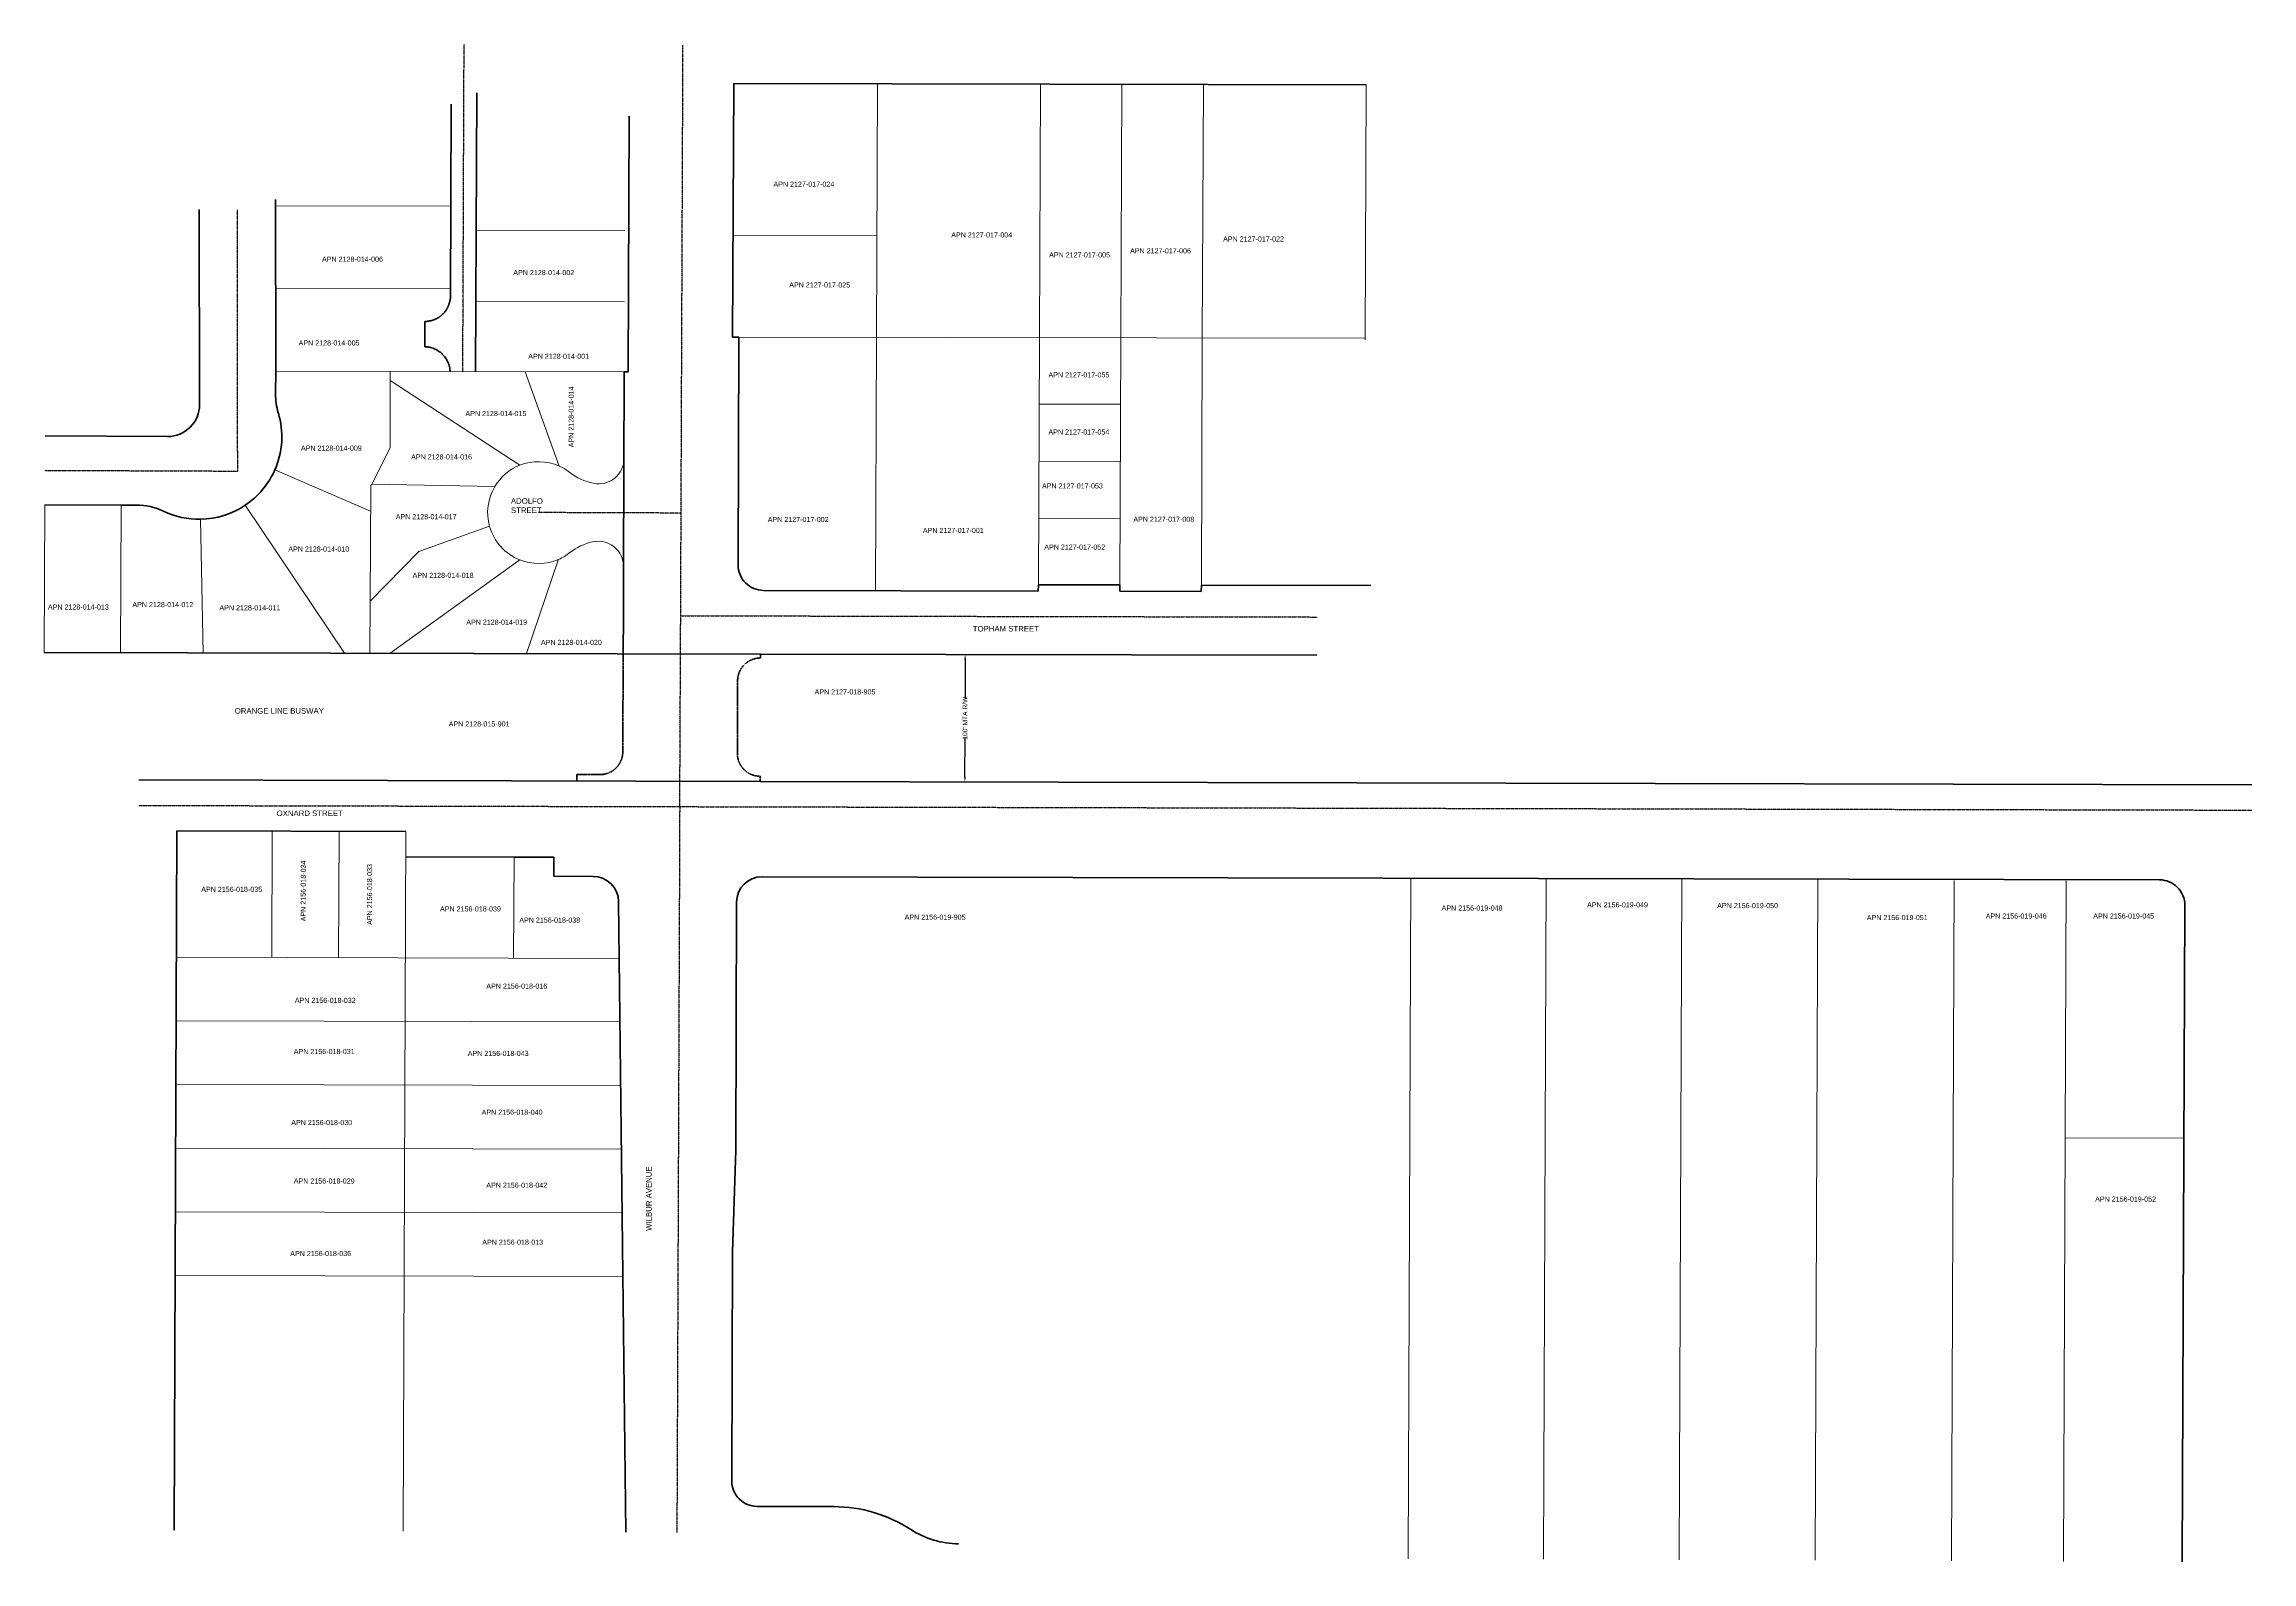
# Model space of a CAD drawing. Header units: feet. Extents: x 6396409 to 6445695, y 1882632 to 1891679.
# Drawn here: x 6396409 to 6398144, y 1887810 to 1889003 of the extents above; entities that cross this region are included whole.
import ezdxf

# ---------------------------------------------------------------- set-up
doc = ezdxf.new("R2010")
doc.units = ezdxf.units.FT
doc.header["$MEASUREMENT"] = 0
doc.linetypes.add('CENTER2', pattern=[1.125, 0.75, -0.125, 0.125, -0.125])
doc.linetypes.add('DASHED2', pattern=[0.375, 0.25, -0.125])
for name, color, linetype, lineweight in [('R-PROP-PRCL', 4, 'Continuous', 18), ('R-Row-Authority', 30, 'Continuous', 140), ('R-Row-Ease', 5, 'DASHED2', 50), ('R-Row-Ppanno', 7, 'Continuous', 5), ('R-Row-Scl', 1, 'CENTER2', 25), ('R-Row-Sname', 8, 'Continuous', 0), ('R-Row-Srow', 6, 'Continuous', 50), ('VB-BNDY-CALC-TR0320-020', 1, 'Continuous', 35)]:
    doc.layers.add(name, color=color, linetype=linetype, lineweight=lineweight)
doc.styles.add('G1_1 8_0', font='arial.ttf')
doc.styles.add('G4_7 32', font='arial.ttf', dxfattribs={"height": 0.219})
doc.styles.add('NCS1-Anno', font='arial.ttf', dxfattribs={"width": 0.8, "height": 0.09375})
doc.dimstyles.new('Annotative (NCS1)', dxfattribs={"dimscale": 100, "dimtxt": 0.09375, "dimasz": 0.1, "dimexe": 0.1, "dimexo": 0.04, "dimgap": 0.05, "dimtad": 0, "dimdec": 0, "dimzin": 0, "dimdsep": 46, "dimtxsty": 'NCS1-Anno', "dimcen": 0.05, "dimaunit": 1, "dimadec": 3, "dimazin": 0, "dimtfac": 1, "dimtdec": 0, "dimtofl": 0, "dimtmove": 0, "dimatfit": 3, "dimfxl": 0.1, "dimtolj": 1, "dimtzin": 0, "dimarcsym": 0})

# ---------------------------------------------------------------- blocks, each defined once
blk = doc.blocks.new('*D2')
at = {"layer": 'Defpoints', "color": 0}
for p in [(6397132.1, 1888523.3), (6397131.9, 1888423.3), (6397132.7, 1888423.3)]:
    blk.add_point(p, dxfattribs=at)
at = {"layer": 'R-Row-Srow', "color": 0, "lineweight": -2}
for p, q in [((6397132.9, 1888519.3), (6397132.8, 1888488.6)), ((6397133.7, 1888523.3), (6397136.9, 1888523.3)), ((6397132.7, 1888427.3), (6397132.8, 1888458)), ((6397133.5, 1888423.3), (6397136.7, 1888423.3))]:
    blk.add_line(p, q, dxfattribs=at)
at = {"layer": 'R-Row-Srow', "color": 0}
for points in [[(6397132.2, 1888519.3), (6397133.6, 1888519.3), (6397132.9, 1888523.3)], [(6397132, 1888427.3), (6397133.4, 1888427.3), (6397132.7, 1888423.3)]]:
    blk.add_solid(points, dxfattribs=at)
at = {"layer": 'R-Row-Srow', "color": 0, "insert": (6397132.8, 1888473.3), "char_height": 3.75, "attachment_point": 5, "rotation": 89.872, "style": 'NCS1-Anno'}
blk.add_mtext("\\A1;100' MTA R/W", dxfattribs=at)

msp = doc.modelspace()

# ---------------------------------------------------------------- linework, layer by layer
at = {"layer": 'R-PROP-PRCL'}
for p, q in [((6397063.2, 1888772.4), (6397064.1, 1888971.9)), ((6397191.2, 1888771.9), (6397192.1, 1888971.6)), ((6397255.2, 1888771.6), (6397256.1, 1888971.4)), ((6397319.2, 1888771.4), (6397320.1, 1888971.1)), ((6397447.2, 1888770.8), (6397448.1, 1888971.1)), ((6396591, 1888876), (6396728.7, 1888875.7)), ((6396748.6, 1888856.9), (6396865.4, 1888856.6)), ((6396950.6, 1888852.9), (6397063.6, 1888852.6)), ((6396591.4, 1888811), (6396728.4, 1888810.7)), ((6396748.4, 1888800.9), (6396865.3, 1888800.6)), ((6396955.2, 1888772.8), (6397447.2, 1888771.9)), ((6397062.4, 1888573.5), (6397063.2, 1888772.4)), ((6397190.5, 1888578.2), (6397191.2, 1888771.9)), ((6397254.5, 1888578.1), (6397255.2, 1888771.6)), ((6397318.5, 1888577.9), (6397319.2, 1888771.4)), ((6396591.2, 1888746), (6396865.1, 1888745.4)), ((6396681, 1888685.8), (6396681.2, 1888738.8)), ((6396681.2, 1888738.8), (6396681.2, 1888745.8)), ((6396782.9, 1888672.1), (6396681.2, 1888738.8)), ((6396814, 1888671.5), (6396787.2, 1888745.6)), ((6397190.7, 1888720.2), (6397255, 1888720.1)), ((6396666.6, 1888657.3), (6396681, 1888685.8)), ((6397190.7, 1888675.2), (6397254.7, 1888675.1)), ((6396665.7, 1888635.9), (6396590.6, 1888668.6)), ((6396665.4, 1888565.3), (6396665.8, 1888655.8)), ((6396763.3, 1888655.4), (6396666.6, 1888657.3)), ((6396409.2, 1888524.9), (6396409.7, 1888641)), ((6396469.2, 1888524.6), (6396469.7, 1888640.8)), ((6396645.3, 1888524.4), (6396567.2, 1888640.6)), ((6396534.2, 1888524.4), (6396532.2, 1888629.6)), ((6396759.2, 1888624.1), (6396703.6, 1888604.2)), ((6397190.6, 1888630.2), (6397254.6, 1888630.1)), ((6396665.4, 1888565.3), (6396703.6, 1888604.2)), ((6396782.9, 1888597.8), (6396681.2, 1888524.3)), ((6396813.4, 1888598.2), (6396788.2, 1888524)), ((6396665.2, 1888524.3), (6396665.4, 1888565.3)), ((6396588.5, 1888384.4), (6396588.1, 1888285.1)), ((6396641, 1888384.2), (6396640.6, 1888285)), ((6396693.5, 1888384.3), (6396691.4, 1887834.2)), ((6396778.5, 1888364.1), (6396778.1, 1888284.7)), ((6397483, 1888347.5), (6397480.9, 1887812.6)), ((6397589.5, 1888347.1), (6397587.4, 1887812.2)), ((6397696, 1888346.7), (6397693.9, 1887811.8)), ((6397803, 1888346.2), (6397800.9, 1887811.3)), ((6397910.1, 1888345.8), (6397908, 1887810.9)), ((6397998, 1888345.5), (6397995.8, 1887810.5)), ((6396513.1, 1888285.3), (6396861.1, 1888284.5)), ((6396513, 1888235.3), (6396861.7, 1888234.5)), ((6396512.9, 1888185.3), (6396862.3, 1888184.5)), ((6396512.8, 1888135.3), (6396862.9, 1888134.5)), ((6397997.2, 1888143.3), (6398090.5, 1888143.1)), ((6396512.7, 1888085.3), (6396863.5, 1888084.5)), ((6396512.6, 1888035.3), (6396864, 1888034.5))]:
    msp.add_line(p, q, dxfattribs=at)
for centre, radius, start, end in [((6396797.7, 1888634.9), 40, 111.6521, 149.1879), ((6396797.7, 1888634.9), 40, 65.9168, 111.6521), ((6396797.7, 1888634.9), 40, 52.1293, 65.9168), ((6396844.9, 1888677.5), 20, 258.5229, 359.758), ((6396797.7, 1888634.9), 40, 149.1879, 195.7885), ((6396849.8, 1888702), 45, 232.1293, 258.5191), ((6396797.7, 1888634.9), 40, 195.7885, 248.3007), ((6396797.7, 1888634.9), 40, 293.1754, 308.0629), ((6396850.1, 1888568), 45, 102.8127, 128.0629), ((6396844.5, 1888592.4), 20, 359.7677, 102.8127), ((6396797.7, 1888634.9), 40, 248.3007, 293.1754)]:
    msp.add_arc(centre, radius, start, end, dxfattribs=at)
at = {"layer": 'R-Row-Authority'}
for p, q in [((6396409.2, 1888524.9), (6396972.2, 1888523.6)), ((6396972.2, 1888523.6), (6397409.3, 1888522.8)), ((6396483.7, 1888424.7), (6396971.9, 1888423.6)), ((6396971.9, 1888423.6), (6398143.9, 1888421))]:
    msp.add_line(p, q, dxfattribs=at)
at = {"layer": 'R-Row-Ease'}
for p, q in [((6396863.9, 1888446.8), (6396864.2, 1888523.9)), ((6396972.2, 1888520.6), (6396972.2, 1888523.6)), ((6396953.9, 1888445.7), (6396954.1, 1888502.7)), ((6396827.9, 1888429), (6396845.9, 1888428.9)), ((6396971.9, 1888423.6), (6396971.9, 1888427.6))]:
    msp.add_line(p, q, dxfattribs=at)
msp.add_lwpolyline([(6396827.9, 1888429), (6396827.9, 1888424)], dxfattribs=at)
for centre, start, end in [((6396972.1, 1888502.6), 89.8845, 179.7552), ((6396845.9, 1888446.9), 269.872, 359.7552), ((6396971.9, 1888445.6), 179.7552, 269.872)]:
    msp.add_arc(centre, 18, start, end, dxfattribs=at)
at = {"layer": 'R-Row-Scl'}
for p, q in [((6396738.2, 1888745.7), (6396739.2, 1889003.1)), ((6396909.4, 1888553.8), (6396911.2, 1889002.4)), ((6396561.3, 1888667.5), (6396561.1, 1888873.1)), ((6396728.2, 1888745.7), (6396728.2, 1888745.7)), ((6396409.8, 1888668.1), (6396561.3, 1888667.5)), ((6396665.8, 1888655.8), (6396666.6, 1888657.3)), ((6396909.7, 1888634.5), (6396797.7, 1888634.9)), ((6396908.7, 1888403.8), (6396909.4, 1888553.8)), ((6396909.4, 1888553.8), (6397409.4, 1888552.8)), ((6396483.6, 1888404.7), (6398143.9, 1888401)), ((6396908.6, 1888403.8), (6396906.4, 1887833.3))]:
    msp.add_line(p, q, dxfattribs=at)
at = {"layer": 'R-Row-Srow'}
for p, q in [((6396748.2, 1888745.7), (6396749.1, 1888964.8)), ((6396950.2, 1888772.9), (6396951.1, 1888972.1)), ((6396951.1, 1888972.1), (6397448.1, 1888971.1)), ((6396728.4, 1888804.2), (6396729, 1888955.8)), ((6396868.1, 1888745.4), (6396869, 1888946.4)), ((6396708.3, 1888765.2), (6396708.4, 1888785.2)), ((6396950.2, 1888772.9), (6396955.2, 1888772.8)), ((6396954.5, 1888593.7), (6396955.2, 1888772.8)), ((6396864.5, 1888592.3), (6396865.1, 1888745.4)), ((6396865.1, 1888745.4), (6396868.1, 1888745.4)), ((6396864.4, 1888554), (6396864.5, 1888592.3)), ((6396974.5, 1888573.7), (6397190.4, 1888573.2)), ((6396864.2, 1888523.9), (6396864.4, 1888554)), ((6396513.5, 1888384.7), (6396511.4, 1887834.9)), ((6396513.5, 1888384.7), (6396693.5, 1888384.3)), ((6396693.5, 1888364.3), (6396778.5, 1888364.1)), ((6396778.5, 1888364.1), (6396809.7, 1888364)), ((6396809.7, 1888349), (6396809.7, 1888364)), ((6396809.7, 1888349), (6396840.7, 1888348.9)), ((6396973.4, 1888348.6), (6398071.3, 1888346.2)), ((6396860.6, 1888329.2), (6396866.4, 1887833.5)), ((6396953.3, 1888328.7), (6396952.6, 1888133.7)), ((6398091.3, 1888326.1), (6398089.2, 1887810.1)), ((6396950.2, 1888053.7), (6396949.5, 1887873.8)), ((6396969.5, 1887853.7), (6397029.8, 1887853.5))]:
    msp.add_line(p, q, dxfattribs=at)
for points in [[(6396708.4, 1888785.2), (6396708.7, 1888785.2), (6396709.1, 1888785.2), (6396709.4, 1888785.2), (6396709.7, 1888785.2), (6396710.1, 1888785.2), (6396710.4, 1888785.3), (6396710.8, 1888785.3), (6396711.1, 1888785.4), (6396711.5, 1888785.4), (6396711.8, 1888785.5), (6396712.2, 1888785.5), (6396712.5, 1888785.6), (6396712.9, 1888785.7), (6396713.2, 1888785.7), (6396713.5, 1888785.8), (6396713.9, 1888785.9), (6396714.2, 1888786), (6396714.5, 1888786.1), (6396714.9, 1888786.2), (6396715.2, 1888786.3), (6396715.5, 1888786.5), (6396715.9, 1888786.6), (6396716.2, 1888786.7), (6396716.5, 1888786.9), (6396716.8, 1888787), (6396717.1, 1888787.2), (6396717.4, 1888787.3), (6396717.8, 1888787.5), (6396718.1, 1888787.6), (6396718.4, 1888787.8), (6396718.7, 1888788), (6396719, 1888788.2), (6396719.3, 1888788.4), (6396719.6, 1888788.5), (6396719.8, 1888788.7), (6396720.1, 1888788.9), (6396720.4, 1888789.1), (6396720.7, 1888789.4), (6396721, 1888789.6), (6396721.2, 1888789.8), (6396721.5, 1888790), (6396721.8, 1888790.3), (6396722, 1888790.5), (6396722.3, 1888790.7), (6396722.5, 1888791), (6396722.8, 1888791.2), (6396723, 1888791.5), (6396723.2, 1888791.7), (6396723.5, 1888792), (6396723.7, 1888792.2), (6396723.9, 1888792.5), (6396724.1, 1888792.8), (6396724.4, 1888793.1), (6396724.6, 1888793.3), (6396724.8, 1888793.6), (6396725, 1888793.9), (6396725.2, 1888794.2), (6396725.4, 1888794.5), (6396725.5, 1888794.8), (6396725.7, 1888795.1), (6396725.9, 1888795.4), (6396726.1, 1888795.7), (6396726.2, 1888796), (6396726.4, 1888796.3), (6396726.5, 1888796.6), (6396726.7, 1888797), (6396726.8, 1888797.3), (6396726.9, 1888797.6), (6396727.1, 1888797.9), (6396727.2, 1888798.2), (6396727.3, 1888798.6), (6396727.4, 1888798.9), (6396727.5, 1888799.2), (6396727.6, 1888799.6), (6396727.7, 1888799.9), (6396727.8, 1888800.2), (6396727.9, 1888800.6), (6396728, 1888800.9), (6396728.1, 1888801.3), (6396728.1, 1888801.6), (6396728.2, 1888802), (6396728.2, 1888802.3), (6396728.3, 1888802.6), (6396728.3, 1888803), (6396728.4, 1888803.3), (6396728.4, 1888803.7), (6396728.4, 1888804), (6396728.4, 1888804.4), (6396728.4, 1888804.7), (6396728.4, 1888805.1)], [(6396728.2, 1888745.7), (6396728.1, 1888746.5), (6396728, 1888747.5), (6396727.9, 1888748.6), (6396727.7, 1888749.6), (6396727.5, 1888750.3), (6396727.2, 1888751.3), (6396726.9, 1888752.3), (6396726.5, 1888753.2), (6396726, 1888754.2), (6396725.7, 1888754.8), (6396725.2, 1888755.7), (6396724.6, 1888756.6), (6396724, 1888757.4), (6396723.3, 1888758.2), (6396722.6, 1888759), (6396722.1, 1888759.5), (6396721.6, 1888760), (6396720.8, 1888760.7), (6396720, 1888761.3), (6396719.1, 1888761.9), (6396718.3, 1888762.4), (6396717.3, 1888763), (6396716.4, 1888763.4), (6396715.8, 1888763.7), (6396714.8, 1888764.1), (6396713.8, 1888764.4), (6396712.8, 1888764.6), (6396712.1, 1888764.8), (6396711.1, 1888765), (6396710.4, 1888765.1), (6396709.3, 1888765.1), (6396708.3, 1888765.2)], [(6396950.2, 1888053.7), (6396952.6, 1888133.7)]]:
    msp.add_lwpolyline(points, dxfattribs=at)
for centre, radius, start, end in [((6396974.5, 1888593.7), 20, 179.7677, 269.8803), ((6396840.6, 1888328.9), 20, 0.6635, 89.872), ((6396973.3, 1888328.6), 20, 89.872, 179.7742), ((6398071.3, 1888326.2), 20, 359.7742, 89.872), ((6396969.5, 1887873.7), 20, 179.7742, 269.872), ((6397029.5, 1887742.5), 111, 56.8934, 89.872), ((6397127.9, 1887893.3), 69, 236.8934, 269.8675)]:
    msp.add_arc(centre, radius, start, end, dxfattribs=at)
at = {"layer": 'VB-BNDY-CALC-TR0320-020'}
for p, q in [((6396591.2, 1888746), (6396591, 1888881)), ((6396531.3, 1888719.7), (6396531.1, 1888873.1)), ((6396591.1, 1888727.9), (6396591.2, 1888746)), ((6396410, 1888695.1), (6396506.1, 1888694.7)), ((6396409.7, 1888641.1), (6396469.7, 1888640.8)), ((6396469.7, 1888640.8), (6396481.7, 1888640.8)), ((6397190.4, 1888573.2), (6397190.5, 1888578.2)), ((6397190.5, 1888578.2), (6397254.5, 1888578.1)), ((6397254.4, 1888573.1), (6397254.5, 1888578.1)), ((6397254.4, 1888573.1), (6397318.4, 1888572.9)), ((6397318.4, 1888572.9), (6397318.5, 1888577.9)), ((6397318.4, 1888577.9), (6397451.6, 1888577.7))]:
    msp.add_line(p, q, dxfattribs=at)
for centre, radius, start, end in [((6396641.1, 1888727.7), 50, 179.763, 196.7205), ((6396506.3, 1888719.7), 25, 269.763, 0.0741), ((6396531, 1888694.6), 65, 336.4399, 16.7205), ((6396531, 1888694.6), 65, 303.8605, 336.4399), ((6396481.5, 1888590.8), 50, 64.4985, 89.763), ((6396531, 1888694.6), 65, 244.4985, 271.0882), ((6396531, 1888694.6), 65, 271.0882, 303.8605)]:
    msp.add_arc(centre, radius, start, end, dxfattribs=at)

# ---------------------------------------------------------------- texts
at = {"layer": 'R-Row-Ppanno', "char_height": 4, "attachment_point": 8, "line_spacing_factor": 0.8, "style": 'G1_1 8_0'}
for s, insert in [('APN 2127-017-024', (6397006.2, 1888891)), ('APN 2127-017-004', (6397145.9, 1888851.1)), ('APN 2127-017-006', (6397286.4, 1888838.6)), ('APN 2127-017-022', (6397359.5, 1888847.9)), ('APN 2128-014-006', (6396651.5, 1888832)), ('APN 2128-014-002', (6396801.8, 1888821.5)), ('APN 2127-017-005', (6397222.8, 1888835.4)), ('APN 2127-017-025', (6397018.6, 1888811.8)), ('APN 2128-014-005', (6396633.1, 1888766.2)), ('APN 2128-014-001', (6396813.5, 1888755.7)), ('APN 2127-017-055', (6397222.3, 1888741.1)), ('APN 2128-014-015', (6396764.2, 1888710.7)), ('APN 2128-014-009', (6396634.9, 1888683.5)), ('APN 2127-017-054', (6397222.3, 1888696.2)), ('APN 2128-014-016', (6396721.5, 1888676.6)), ('APN 2127-017-053', (6397217.2, 1888653.8)), ('APN 2128-014-017', (6396709.4, 1888629.6)), ('APN 2127-017-002', (6397001.7, 1888627.4)), ('APN 2127-017-001', (6397123.6, 1888618.8)), ('APN 2127-017-008', (6397289, 1888627.6)), ('APN 2128-014-010', (6396625, 1888604.2)), ('APN 2127-017-052', (6397219, 1888605.7)), ('APN 2128-014-018', (6396722.7, 1888583.5)), ('APN 2128-014-013', (6396436.1, 1888558.6)), ('APN 2128-014-012', (6396502.5, 1888560.5)), ('APN 2128-014-011', (6396570.9, 1888558)), ('APN 2128-014-019', (6396764.8, 1888546.7)), ('APN 2128-014-020', (6396823.5, 1888530.8)), ('APN 2127-018-905', (6397038.5, 1888491.9)), ('APN 2128-015-901', (6396751, 1888466.7)), ('APN 2156-018-035', (6396556.6, 1888336.7)), ('APN 2156-018-039', (6396744.2, 1888321.3)), ('APN 2156-019-048', (6397531.2, 1888322)), ('APN 2156-019-049', (6397645.5, 1888324.5)), ('APN 2156-019-050', (6397747.7, 1888323.9)), ('APN 2156-018-038', (6396806.5, 1888312.5)), ('APN 2156-019-905', (6397109.3, 1888314.8)), ('APN 2156-019-051', (6397865.3, 1888314.5)), ('APN 2156-019-046', (6397958.7, 1888315.7)), ('APN 2156-019-045', (6398043.2, 1888315.7)), ('APN 2156-018-032', (6396630.1, 1888249.4)), ('APN 2156-018-016', (6396780.6, 1888260.6)), ('APN 2156-018-031', (6396629.3, 1888209.2)), ('APN 2156-018-043', (6396766, 1888207.7)), ('APN 2156-018-030', (6396627.3, 1888153.4)), ('APN 2156-018-040', (6396776.9, 1888161.5)), ('APN 2156-018-029', (6396629.3, 1888107.4)), ('APN 2156-018-042', (6396780.6, 1888104.1)), ('APN 2156-019-052', (6398044.7, 1888093.2)), ('APN 2156-018-013', (6396777.4, 1888059.3)), ('APN 2156-018-036', (6396626.5, 1888050.4))]:
    msp.add_mtext_dynamic_manual_height_columns(s, width=51.425, gutter_width=1, heights=[10.5], dxfattribs=dict(at, insert=insert))
at = {"layer": 'R-Row-Ppanno', "char_height": 4, "attachment_point": 8, "rotation": 90, "line_spacing_factor": 0.8, "style": 'G1_1 8_0'}
for s, insert in [('APN 2128-014-014', (6396825.4, 1888710.1)), ('APN 2156-018-034', (6396614.9, 1888337.5)), ('APN 2156-018-033', (6396667, 1888334.7))]:
    msp.add_mtext_dynamic_manual_height_columns(s, width=51.425, gutter_width=1, heights=[10.5], dxfattribs=dict(at, insert=insert))
at = {"layer": 'R-Row-Sname', "char_height": 4.38, "attachment_point": 1, "style": 'G4_7 32'}
for s, insert, width in [('ADOLFO \\PSTREET', (6396776, 1888646.2), 27.781), ('TOPHAM STREET', (6397138.9, 1888545.8), 104.254), ('ORANGE LINE BUSWAY', (6396559, 1888481.2), 104.254), ('OXNARD STREET', (6396591.9, 1888400.7), 104.254)]:
    msp.add_mtext(s, dxfattribs=dict(at, insert=insert, width=width))
at = {"layer": 'R-Row-Sname', "insert": (6396882.2, 1888070.3), "char_height": 4.38, "width": 104.254, "attachment_point": 1, "rotation": 90, "style": 'G4_7 32'}
msp.add_mtext('WILBUR AVENUE', dxfattribs=at)

# ---------------------------------------------------------------- dimensions: what is measured, and where the dimension line sits
at = {"layer": 'R-Row-Srow'}
dim = msp.add_aligned_dim(p1=(6397132.1, 1888523.3), p2=(6397131.9, 1888423.3), distance=0.8, text="100' MTA R/W", dimstyle='Annotative (NCS1)', dxfattribs=at)
dim.commit()
dim.dimension.update_dxf_attribs({"geometry": '*D2', "text_midpoint": (6397132.8, 1888473.3)})

doc.saveas('drawing.dxf')
